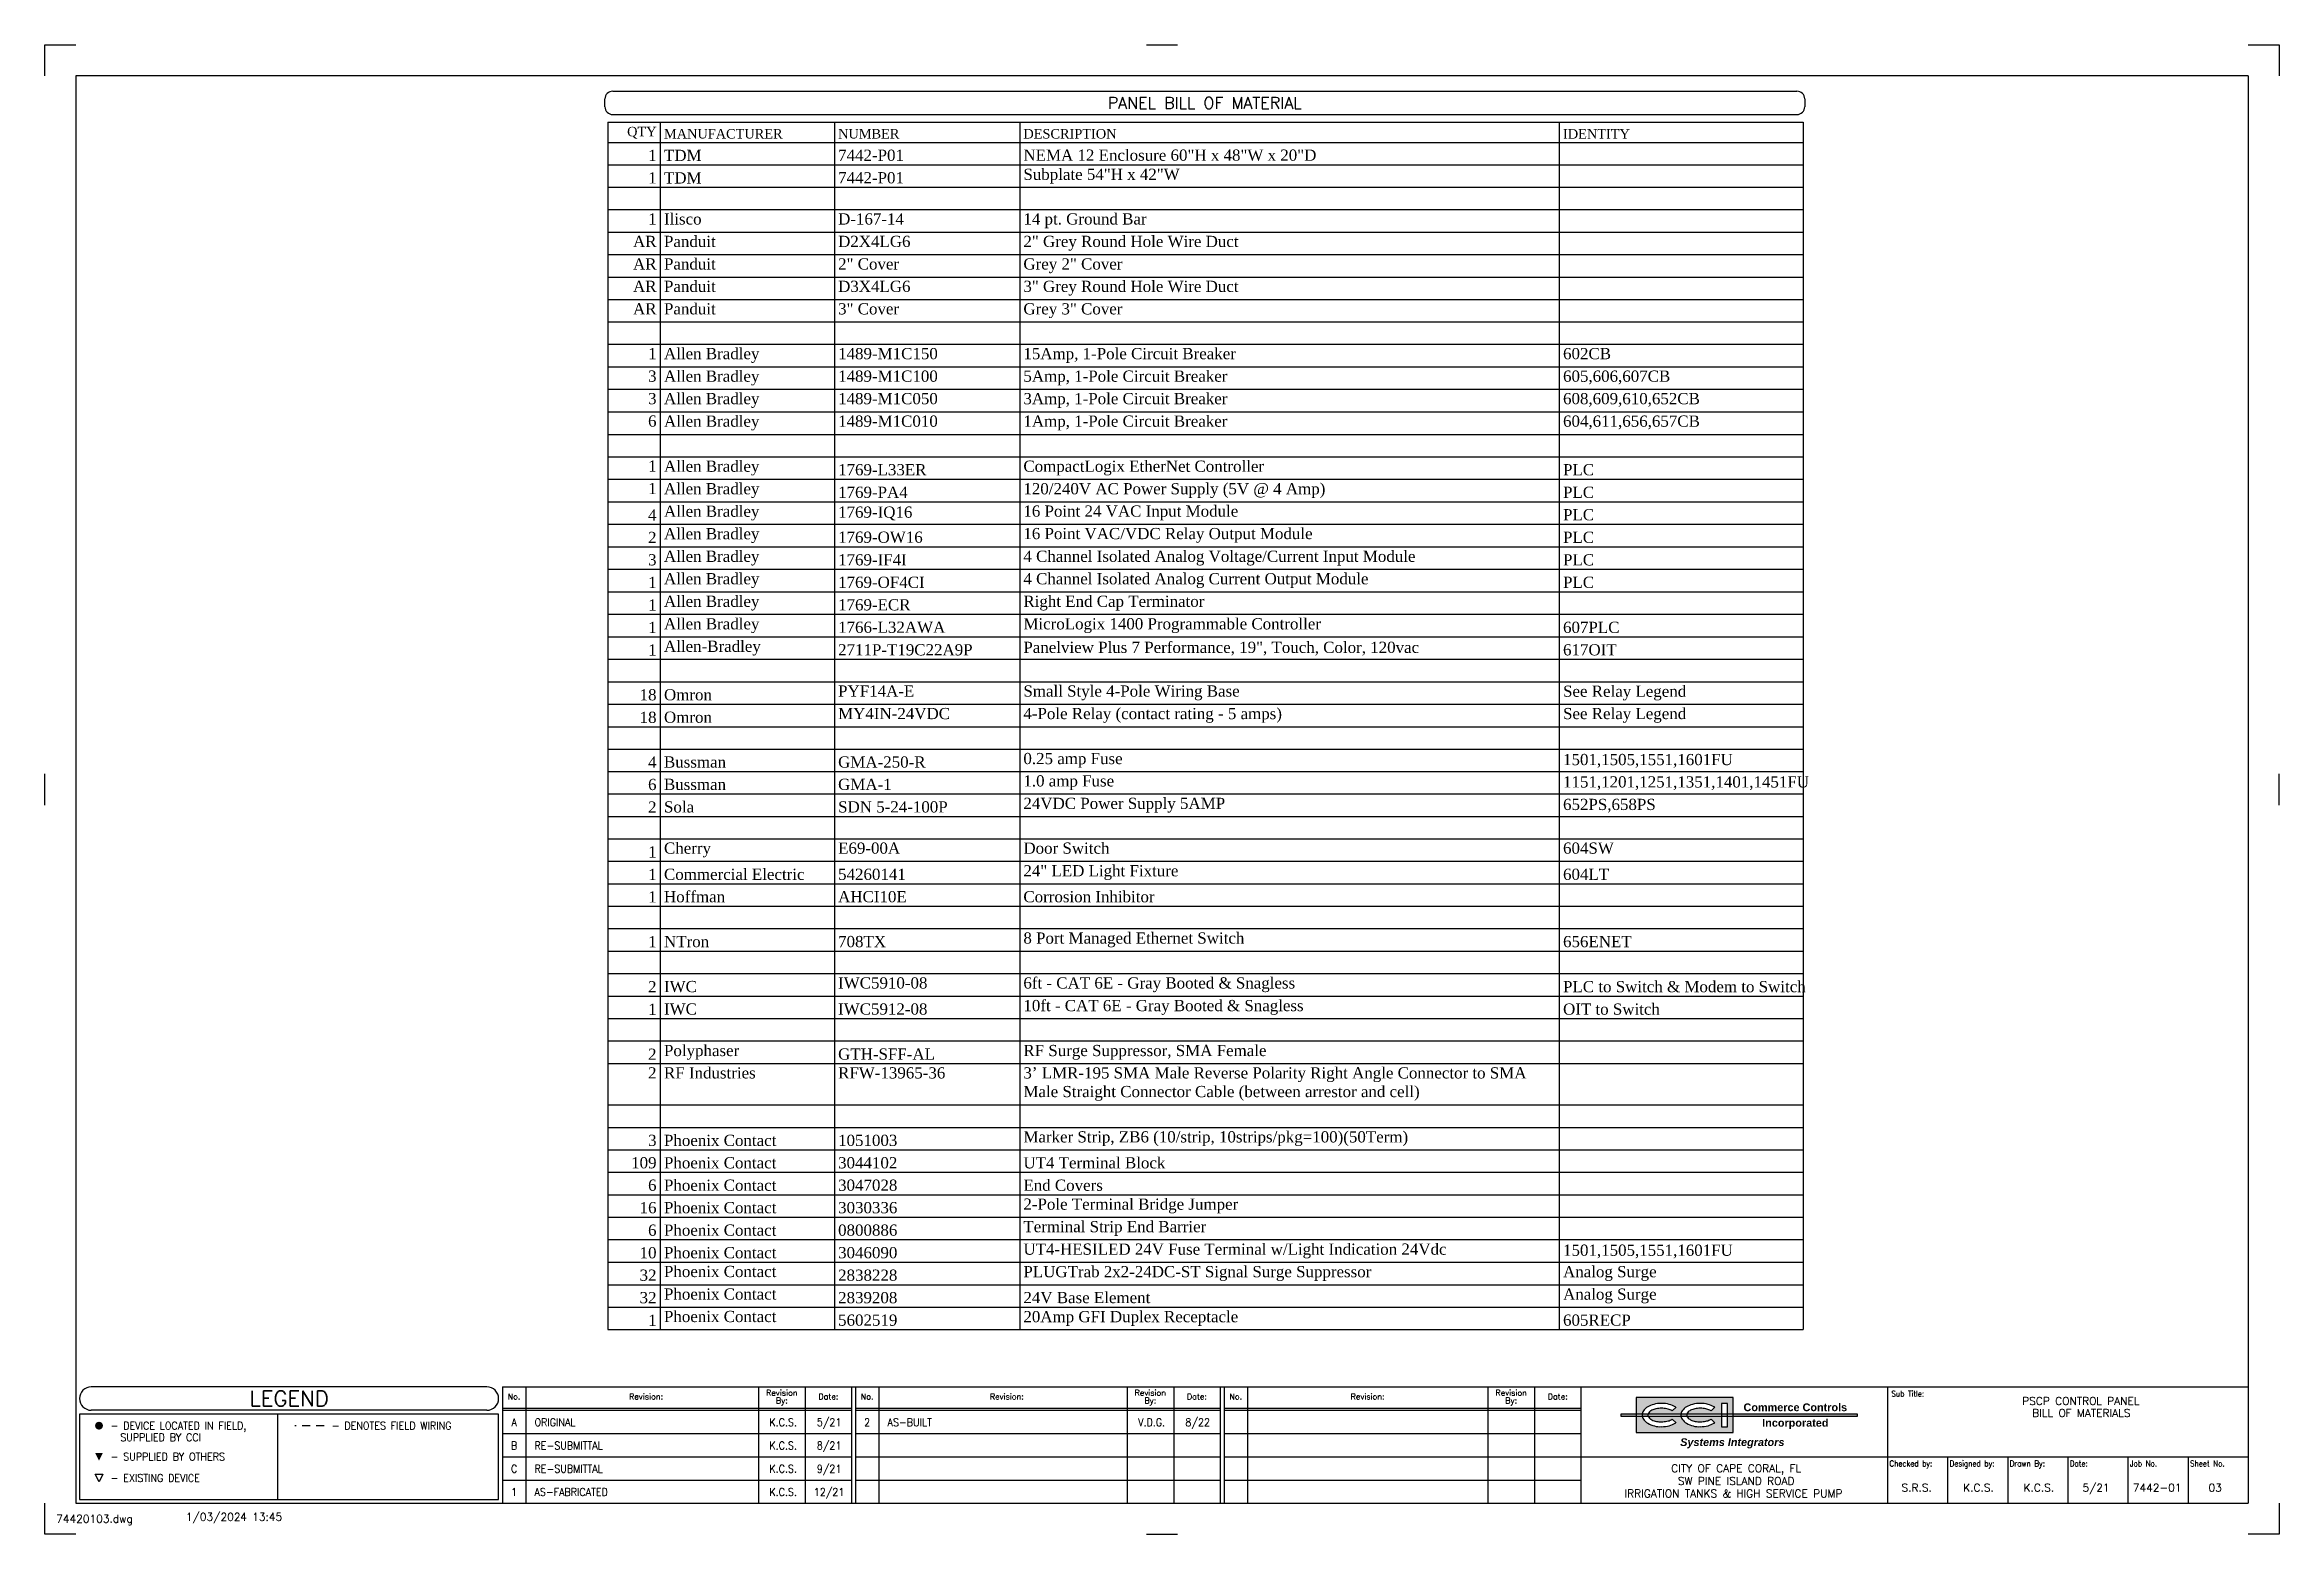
# Model space of a CAD drawing. Extents: x 0 to 36, y 0 to 24.
import ezdxf
from ezdxf.enums import TextEntityAlignment as Align

# ---------------------------------------------------------------- set-up
doc = ezdxf.new("R2010")
doc.units = 0
doc.header["$MEASUREMENT"] = 0
doc.linetypes.add('HIDDEN2', pattern=[0.1875, 0.125, -0.0625])
doc.layers.get('0').update_dxf_attribs({"linetype": 'CONTINUOUS'})
doc.layers.add('BORDER', color=2, linetype='CONTINUOUS')
doc.layers.add('CUT-MARK', color=5, linetype='CONTINUOUS')
doc.styles.add('arial', font='arialbd.ttf')
doc.styles.add('arialitalic', font='arialbi.ttf')
doc.styles.add('ROMANS', font='ROMANS.shx')

msp = doc.modelspace()

# ---------------------------------------------------------------- texts
for s, height, style, p in [('PANEL BILL OF MATERIAL', 0.1875, 'ROMANS', (18.688, 22.969)), ('PSCP CONTROL PANEL ', 0.125, 'ROMANS', (32.846, 2.085)), ('Commerce Controls', 0.125, 'arial', (28.203, 1.984)), ('Incorporated', 0.125, 'arial', (28.203, 1.734)), ('BILL OF MATERIALS', 0.125, 'ROMANS', (32.81, 1.891)), ('Systems Integrators', 0.125, 'arialitalic', (27.188, 1.422)), ('CITY OF CAPE CORAL, FL', 0.125, 'ROMANS', (27.25, 1)), ('IRRIGATION TANKS & HIGH SERVICE PUMP ', 0.125, 'ROMANS', (27.25, 0.595)), ('SW PINE ISLAND ROAD', 0.125, 'ROMANS', (27.25, 0.798))]:
    msp.add_text(s, height=height, dxfattribs=dict(style=style)).set_placement(p, align=Align.CENTER)
at = {"color": 0, "style": 'ROMANS'}
msp.add_text('LEGEND', height=0.25, dxfattribs=at).set_placement((3.938, 2.062), align=Align.CENTER)
at = {"color": 2, "style": 'ROMANS'}
for s, p in [('No.', (7.562, 2.219)), ('Revision:', (9.688, 2.219)), ('Revision', (11.875, 2.281)), ('By:', (11.875, 2.156)), ('Date:', (12.625, 2.219)), ('No.', (13.25, 2.219)), ('Revision:', (15.5, 2.219)), ('Revision', (17.812, 2.281)), ('By:', (17.812, 2.156)), ('Date:', (18.562, 2.219)), ('No.', (19.188, 2.219)), ('Revision:', (21.312, 2.219)), ('Revision', (23.625, 2.281)), ('By:', (23.625, 2.156)), ('Date:', (24.375, 2.219))]:
    msp.add_text(s, height=0.0938, dxfattribs=at).set_placement(p, align=Align.MIDDLE_CENTER)
at = {"color": 2, "style": 'ROMANS', "width": 0.9}
for s, height, p in [('Sub Title:', 0.0938, (29.75, 2.219)), ('Checked by:', 0.09375, (29.719, 1.094)), ('Designed by:', 0.09375, (30.688, 1.094)), ('Drawn By:', 0.0938, (31.656, 1.094)), ('Date:', 0.0938, (32.625, 1.094)), ('Job No.', 0.0938, (33.594, 1.094)), ('Sheet No.', 0.0938, (34.562, 1.094))]:
    msp.add_text(s, height=height, dxfattribs=at).set_placement(p)
at = {"style": 'ROMANS', "width": 0.9}
for s, p in [('- DEVICE LOCATED IN FIELD,', (1.063, 1.687)), ('- DENOTES FIELD WIRING', (4.625, 1.687)), ('ORIGINAL', (7.891, 1.743)), ('AS-BUILT', (13.579, 1.743)), ('  SUPPLIED BY CCI', (1.063, 1.5)), ('RE-SUBMITTAL', (7.891, 1.368)), ('- SUPPLIED BY OTHERS', (1.063, 1.187)), ('- EXISTING DEVICE', (1.063, 0.844))]:
    msp.add_text(s, height=0.125, dxfattribs=at).set_placement(p)
for s, p in [('A', (7.562, 1.743)), ('K.C.S.', (11.896, 1.743)), ('5/21', (12.637, 1.743)), ('2', (13.25, 1.743)), ('V.D.G.', (17.833, 1.743)), ('8/22', (18.575, 1.743)), ('B', (7.562, 1.368)), ('K.C.S.', (11.896, 1.368)), ('8/21', (12.637, 1.368))]:
    msp.add_text(s, height=0.125, dxfattribs=at).set_placement(p, align=Align.CENTER)
for s, insert, char_height, width, attachment_point in [('{\\fTimes New Roman|b0|i0|c0;QTY', (9.857, 22.486), 0.15278, 0.72667, 9), ('{\\fTimes New Roman|b0|i0|c0;MANUFACTURER', (9.977, 22.486), 0.15278, 2.685, 7), ('{\\fTimes New Roman|b0|i0|c0;NUMBER', (12.782, 22.486), 0.15278, 6.11556, 7), ('{\\fTimes New Roman|b0|i0|c0;DESCRIPTION', (15.767, 22.486), 0.15278, 8.57389, 7), ('{\\fTimes New Roman|b0|i0|c0;NEMA 12 Enclosure 60"H x 48"W x 20"D', (15.767, 22.126), 0.18056, 8.57389, 7), ('{\\fTimes New Roman|b0|i0|c0;IDENTITY', (24.461, 22.486), 0.15278, 3.81, 7), ('{\\fTimes New Roman|b0|i0|c0;1', (9.857, 22.216), 0.18056, 0.72667, 6), ('{\\fTimes New Roman|b0|i0|c0;TDM', (9.977, 22.126), 0.18056, 2.685, 7), ('{\\fTimes New Roman|b0|i0|c0;7442-P01', (12.782, 22.126), 0.18056, 6.11556, 7), ('{\\fTimes New Roman|b0|i0|c0;Subplate 54"H x 42"W', (15.767, 21.763), 0.18056, 8.57389, 7), ('{\\fTimes New Roman|b0|i0|c0;1', (9.857, 21.854), 0.18056, 0.72667, 6), ('{\\fTimes New Roman|b0|i0|c0;TDM', (9.977, 21.763), 0.18056, 2.685, 7), ('{\\fTimes New Roman|b0|i0|c0;7442-P01', (12.782, 21.763), 0.18056, 6.11556, 7), ('{\\fTimes New Roman|b0|i0|c0;1', (9.857, 21.192), 0.18056, 0.72667, 6), ('{\\fTimes New Roman|b0|i0|c0;Ilisco', (9.977, 21.283), 0.18056, 2.685, 1), ('{\\fTimes New Roman|b0|i0|c0;D-167-14', (12.782, 21.283), 0.18056, 6.11556, 1), ('{\\fTimes New Roman|b0|i0|c0;14 pt. Ground Bar', (15.767, 21.283), 0.18056, 8.57389, 1), ('{\\fTimes New Roman|b0|i0|c0;AR', (9.857, 20.921), 0.18056, 0.72667, 3), ('{\\fTimes New Roman|b0|i0|c0;Panduit', (9.977, 20.921), 0.18056, 2.685, 1), ('{\\fTimes New Roman|b0|i0|c0;D2X4LG6', (12.782, 20.921), 0.18056, 6.11556, 1), ('{\\fTimes New Roman|b0|i0|c0;2" Grey Round Hole Wire Duct', (15.767, 20.921), 0.18056, 8.57389, 1), ('{\\fTimes New Roman|b0|i0|c0;AR', (9.857, 20.558), 0.18056, 0.72667, 3), ('{\\fTimes New Roman|b0|i0|c0;Panduit', (9.977, 20.558), 0.18056, 2.685, 1), ('{\\fTimes New Roman|b0|i0|c0;2" Cover', (12.782, 20.558), 0.18056, 6.11556, 1), ('{\\fTimes New Roman|b0|i0|c0;Grey 2" Cover', (15.767, 20.558), 0.18056, 8.57389, 1), ('{\\fTimes New Roman|b0|i0|c0;AR', (9.857, 20.197), 0.18056, 0.72667, 3), ('{\\fTimes New Roman|b0|i0|c0;Panduit', (9.977, 20.197), 0.18056, 2.685, 1), ('{\\fTimes New Roman|b0|i0|c0;D3X4LG6', (12.782, 20.197), 0.18056, 6.11556, 1), ('{\\fTimes New Roman|b0|i0|c0;3" Grey Round Hole Wire Duct', (15.767, 20.197), 0.18056, 8.57389, 1), ('{\\fTimes New Roman|b0|i0|c0;AR', (9.857, 19.835), 0.18056, 0.72667, 3), ('{\\fTimes New Roman|b0|i0|c0;Panduit', (9.977, 19.835), 0.18056, 2.685, 1), ('{\\fTimes New Roman|b0|i0|c0;3" Cover', (12.782, 19.835), 0.18056, 6.11556, 1), ('{\\fTimes New Roman|b0|i0|c0;Grey 3" Cover', (15.767, 19.835), 0.18056, 8.57389, 1), ('{\\fTimes New Roman|b0|i0|c0;1', (9.857, 19.023), 0.18056, 0.72667, 6), ('{\\fTimes New Roman|b0|i0|c0;Allen Bradley', (9.977, 19.113), 0.18056, 2.685, 1), ('{\\fTimes New Roman|b0|i0|c0;1489-M1C150', (12.782, 19.113), 0.18056, 6.11556, 1), ('{\\fTimes New Roman|b0|i0|c0;15Amp, 1-Pole Circuit Breaker', (15.767, 19.113), 0.18056, 8.57389, 1), ('{\\fTimes New Roman|b0|i0|c0;602CB', (24.461, 19.113), 0.18056, 3.81, 1), ('{\\fTimes New Roman|b0|i0|c0;3', (9.857, 18.659), 0.18056, 0.72667, 6), ('{\\fTimes New Roman|b0|i0|c0;Allen Bradley', (9.977, 18.75), 0.18056, 2.685, 1), ('{\\fTimes New Roman|b0|i0|c0;1489-M1C100', (12.782, 18.75), 0.18056, 6.11556, 1), ('{\\fTimes New Roman|b0|i0|c0;5Amp, 1-Pole Circuit Breaker', (15.767, 18.75), 0.18056, 8.57389, 1), ('{\\fTimes New Roman|b0|i0|c0;605,606,607CB', (24.461, 18.75), 0.18056, 3.81, 1), ('{\\fTimes New Roman|b0|i0|c0|p18;3}', (9.857, 18.297), 0.18056, 0.72667, 6), ('{\\fTimes New Roman|b0|i0|c0;Allen Bradley', (9.977, 18.388), 0.18056, 2.685, 1), ('{\\fTimes New Roman|b0|i0|c0;1489-M1C050', (12.782, 18.388), 0.18056, 6.11556, 1), ('{\\fTimes New Roman|b0|i0|c0;3Amp, 1-Pole Circuit Breaker', (15.767, 18.388), 0.18056, 8.57389, 1), ('{\\fTimes New Roman|b0|i0|c0;608,609,610,652CB', (24.461, 18.388), 0.18056, 3.81, 1), ('{\\fTimes New Roman|b0|i0|c0|p18;6}', (9.857, 17.935), 0.18056, 0.72667, 6), ('{\\fTimes New Roman|b0|i0|c0;Allen Bradley', (9.977, 18.025), 0.18056, 2.685, 1), ('{\\fTimes New Roman|b0|i0|c0;1489-M1C010', (12.782, 18.025), 0.18056, 6.11556, 1), ('{\\fTimes New Roman|b0|i0|c0;1Amp, 1-Pole Circuit Breaker', (15.767, 18.025), 0.18056, 8.57389, 1), ('{\\fTimes New Roman|b0|i0|c0;604,611,656,657CB', (24.461, 18.025), 0.18056, 3.81, 1), ('{\\fTimes New Roman|b0|i0|c0;1', (9.857, 17.211), 0.18056, 0.72667, 6), ('{\\fTimes New Roman|b0|i0|c0;Allen Bradley', (9.977, 17.059), 0.18056, 2.685, 7), ('{\\fTimes New Roman|b0|i0|c0;CompactLogix EtherNet Controller', (15.767, 17.059), 0.18056, 8.57389, 7), ('{\\fTimes New Roman|b0|i0|c0;1', (9.857, 16.849), 0.18056, 0.72667, 6), ('{\\fTimes New Roman|b0|i0|c0;Allen Bradley', (9.977, 16.696), 0.18056, 2.685, 7), ('{\\fTimes New Roman|b0|i0|c0;1769-L33ER', (12.782, 17.059), 0.18056, 6.11556, 7), ('{\\fTimes New Roman|b0|i0|c0;120/240V AC Power Supply (5V @ 4 Amp)', (15.767, 16.696), 0.18056, 8.57389, 7), ('{\\fTimes New Roman|b0|i0|c0;PLC', (24.461, 17.059), 0.18056, 3.81, 7), ('{\\fTimes New Roman|b0|i0|c0;Allen Bradley', (9.977, 16.334), 0.18056, 2.685, 7), ('{\\fTimes New Roman|b0|i0|c0;1769-PA4', (12.782, 16.696), 0.18056, 6.11556, 7), ('{\\fTimes New Roman|b0|i0|c0|p18;1769-IQ16}', (12.782, 16.334), 0.18056, 6.11556, 7), ('{\\fTimes New Roman|b0|i0|c0|p18;16 Point 24 VAC Input Module}', (15.767, 16.576), 0.18056, 8.57389, 1), ('{\\fTimes New Roman|b0|i0|c0;PLC', (24.461, 16.696), 0.18056, 3.81, 7), ('{\\fTimes New Roman|b0|i0|c0;4', (9.857, 16.424), 0.18056, 0.72667, 6), ('{\\fTimes New Roman|b0|i0|c0;Allen Bradley', (9.977, 15.971), 0.18056, 2.685, 7), ('{\\fTimes New Roman|b0|i0|c0|p18;16 Point VAC/VDC Relay Output Module}', (15.767, 16.214), 0.18056, 8.57389, 1), ('{\\fTimes New Roman|b0|i0|c0;PLC', (24.461, 16.334), 0.18056, 3.81, 7), ('{\\fTimes New Roman|b0|i0|c0;2', (9.857, 16.061), 0.18056, 0.72667, 6), ('{\\fTimes New Roman|b0|i0|c0;Allen Bradley', (9.977, 15.608), 0.18056, 2.685, 7), ('{\\fTimes New Roman|b0|i0|c0;1769-OW16', (12.782, 15.971), 0.18056, 6.11556, 7), ('{\\fTimes New Roman|b0|i0|c0;4 Channel Isolated Analog Voltage/Current Input Module', (15.767, 15.608), 0.18056, 8.57389, 7), ('{\\fTimes New Roman|b0|i0|c0;PLC', (24.461, 15.971), 0.18056, 3.81, 7), ('{\\fTimes New Roman|b0|i0|c0;3', (9.857, 15.7), 0.18056, 0.72667, 6), ('{\\fTimes New Roman|b0|i0|c0;Allen Bradley', (9.977, 15.246), 0.18056, 2.685, 7), ('{\\fTimes New Roman|b0|i0|c0;1769-IF4I', (12.782, 15.608), 0.18056, 6.11556, 7), ('{\\fTimes New Roman|b0|i0|c0;4 Channel Isolated Analog Current Output Module', (15.767, 15.246), 0.18056, 8.57389, 7), ('{\\fTimes New Roman|b0|i0|c0;PLC', (24.461, 15.608), 0.18056, 3.81, 7), ('{\\fTimes New Roman|b0|i0|c0;1', (9.857, 15.336), 0.18056, 0.72667, 6), ('{\\fTimes New Roman|b0|i0|c0;Allen Bradley', (9.977, 14.883), 0.18056, 2.685, 7), ('{\\fTimes New Roman|b0|i0|c0;1769-OF4CI', (12.782, 15.246), 0.18056, 6.11556, 7), ('{\\fTimes New Roman|b0|i0|c0;Right End Cap Terminator', (15.767, 14.883), 0.18056, 8.57389, 7), ('{\\fTimes New Roman|b0|i0|c0;PLC', (24.461, 15.246), 0.18056, 3.81, 7), ('{\\fTimes New Roman|b0|i0|c0;1', (9.857, 14.973), 0.18056, 0.72667, 6), ('{\\fTimes New Roman|b0|i0|c0;Allen Bradley', (9.977, 14.52), 0.18056, 2.685, 7), ('{\\fTimes New Roman|b0|i0|c0;1769-ECR', (12.782, 14.883), 0.18056, 6.11556, 7), ('{\\fTimes New Roman|b0|i0|c0;MicroLogix 1400 Programmable Controller', (15.767, 14.52), 0.18056, 8.57389, 7), ('{\\fTimes New Roman|b0|i0|c0;1', (9.857, 14.611), 0.18056, 0.72667, 6), ('{\\fTimes New Roman|b0|i0|c0;Allen-Bradley', (9.977, 14.158), 0.18056, 2.685, 7), ('{\\fTimes New Roman|b0|i0|c0;1766-L32AWA', (12.782, 14.52), 0.18056, 6.11556, 7), ('{\\fTimes New Roman|b0|i0|c0;607PLC', (24.461, 14.52), 0.18056, 3.81, 7), ('{\\fTimes New Roman|b0|i0|c0;1', (9.857, 14.248), 0.18056, 0.72667, 6), ('{\\fTimes New Roman|b0|i0|c0;2711P-T19C22A9P', (12.782, 14.158), 0.18056, 6.11556, 7), ('{\\fTimes New Roman|b0|i0|c0;Panelview Plus 7 Performance, 19", Touch, Color, 120vac', (15.767, 14.158), 0.18056, 8.57389, 7), ('{\\fTimes New Roman|b0|i0|c0;617OIT', (24.461, 14.158), 0.18056, 3.81, 7), ('{\\fTimes New Roman|b0|i0|c0;Small Style 4-Pole Wiring Base', (15.767, 13.677), 0.18056, 8.57389, 1), ('{\\fTimes New Roman|b0|i0|c0;See Relay Legend', (24.461, 13.434), 0.18056, 3.81, 7), ('{\\fTimes New Roman|b0|i0|c0|p18;18}', (9.857, 13.525), 0.18056, 0.72667, 6), ('{\\fTimes New Roman|b0|i0|c0;Omron', (9.977, 13.434), 0.18056, 2.685, 7), ('{\\fTimes New Roman|b0|i0|c0;PYF14A-E', (12.782, 13.677), 0.18056, 6.11556, 1), ('{\\fTimes New Roman|b0|i0|c0;4-Pole Relay (contact rating - 5 amps)', (15.767, 13.314), 0.18056, 8.57389, 1), ('{\\fTimes New Roman|b0|i0|c0;See Relay Legend', (24.461, 13.314), 0.18056, 3.81, 1), ('{\\fTimes New Roman|b0|i0|c0|p18;18}', (9.857, 13.162), 0.18056, 0.72667, 6), ('{\\fTimes New Roman|b0|i0|c0;Omron', (9.977, 13.072), 0.18056, 2.685, 7), ('{\\fTimes New Roman|b0|i0|c0|p18;MY4IN-24VDC}', (12.782, 13.314), 0.18056, 6.11556, 1), ('{\\fTimes New Roman|b0|i0|c0;4', (9.857, 12.441), 0.18056, 0.72667, 6), ('{\\fTimes New Roman|b0|i0|c0;Bussman', (9.977, 12.35), 0.18056, 2.685, 7), ('{\\fTimes New Roman|b0|i0|c0;GMA-250-R', (12.782, 12.35), 0.18056, 6.11556, 7), ('{\\fTimes New Roman|b0|i0|c0;0.25 amp Fuse', (15.767, 12.35), 0.18056, 8.57389, 7), ('{\\fTimes New Roman|b0|i0|c0;1501,1505,1551,1601FU', (24.461, 12.35), 0.18056, 3.81, 7), ('{\\fTimes New Roman|b0|i0|c0|p18;6}', (9.857, 12.08), 0.18056, 0.72667, 6), ('{\\fTimes New Roman|b0|i0|c0;Bussman', (9.977, 11.99), 0.18056, 2.685, 7), ('{\\fTimes New Roman|b0|i0|c0|p18;GMA-1}', (12.782, 11.99), 0.18056, 6.11556, 7), ('{\\fTimes New Roman|b0|i0|c0|p18;1.0 amp Fuse}', (15.767, 11.99), 0.18056, 8.57389, 7), ('{\\fTimes New Roman|b0|i0|c0|p18;1151,1201,1251,1351,1401,1451FU}', (24.461, 11.99), 0.18056, 3.81, 7), ('{\\fTimes New Roman|b0|i0|c0|p18;2}', (9.857, 11.717), 0.18056, 0.72667, 6), ('{\\fTimes New Roman|b0|i0|c0;Sola', (9.977, 11.627), 0.18056, 2.685, 7), ('{\\fTimes New Roman|b0|i0|c0;SDN 5-24-100P', (12.782, 11.627), 0.18056, 6.11556, 7), ('{\\fTimes New Roman|b0|i0|c0;24VDC Power Supply 5AMP', (15.767, 11.627), 0.18056, 8.57389, 7), ('{\\fTimes New Roman|b0|i0|c0|p18;652PS,658PS}', (24.461, 11.627), 0.18056, 3.81, 7), ('{\\fTimes New Roman|b0|i0|c0;1', (9.857, 10.994), 0.18056, 0.72667, 6), ('{\\fTimes New Roman|b0|i0|c0;Cherry', (9.977, 11.146), 0.18056, 2.685, 1), ('{\\fTimes New Roman|b0|i0|c0;E69-00A', (12.782, 11.146), 0.18056, 6.11556, 1), ('{\\fTimes New Roman|b0|i0|c0;Door Switch', (15.767, 11.146), 0.18056, 8.57389, 1), ('{\\fTimes New Roman|b0|i0|c0;604SW', (24.461, 11.146), 0.18056, 3.81, 1), ('{\\fTimes New Roman|b0|i0|c0;1', (9.857, 10.631), 0.18056, 0.72667, 6), ('{\\fTimes New Roman|b0|i0|c0;Commercial Electric', (9.977, 10.541), 0.18056, 2.685, 7), ('{\\fTimes New Roman|b0|i0|c0;54260141', (12.782, 10.541), 0.18056, 6.11556, 7), ('{\\fTimes New Roman|b0|i0|c0;24" LED Light Fixture', (15.767, 10.541), 0.18056, 8.57389, 7), ('{\\fTimes New Roman|b0|i0|c0;604LT', (24.461, 10.541), 0.18056, 3.81, 7), ('{\\fTimes New Roman|b0|i0|c0;1', (9.857, 10.27), 0.18056, 0.72667, 6), ('{\\fTimes New Roman|b0|i0|c0;Hoffman', (9.977, 10.18), 0.18056, 2.685, 7), ('{\\fTimes New Roman|b0|i0|c0;AHCI10E', (12.782, 10.18), 0.18056, 6.11556, 7), ('{\\fTimes New Roman|b0|i0|c0;Corrosion Inhibitor ', (15.767, 10.18), 0.18056, 8.57389, 7), ('{\\fTimes New Roman|b0|i0|c0;1', (9.857, 9.547), 0.18056, 0.72667, 6), ('{\\fTimes New Roman|b0|i0|c0;NTron ', (9.977, 9.457), 0.18056, 2.685, 7), ('{\\fTimes New Roman|b0|i0|c0;708TX', (12.782, 9.457), 0.18056, 6.11556, 7), ('{\\fTimes New Roman|b0|i0|c0;8 Port Managed Ethernet Switch', (15.767, 9.457), 0.18056, 8.57389, 7), ('{\\fTimes New Roman|b0|i0|c0;656ENET', (24.461, 9.457), 0.18056, 3.81, 7), ('{\\fTimes New Roman|b0|i0|c0;2', (9.857, 8.822), 0.18056, 0.72667, 6), ('{\\fTimes New Roman|b0|i0|c0;IWC', (9.977, 8.731), 0.18056, 2.685, 7), ('{\\fTimes New Roman|b0|i0|c0;IWC5910-08', (12.782, 8.974), 0.18056, 6.11556, 1), ('{\\fTimes New Roman|b0|i0|c0;6ft - CAT 6E - Gray Booted & Snagless', (15.767, 8.974), 0.18056, 8.57389, 1), ('{\\fTimes New Roman|b0|i0|c0;PLC to Switch & Modem to Switch', (24.461, 8.731), 0.18056, 3.81, 7), ('{\\fTimes New Roman|b0|i0|c0;1', (9.857, 8.459), 0.18056, 0.72667, 6), ('{\\fTimes New Roman|b0|i0|c0;IWC', (9.977, 8.369), 0.18056, 2.685, 7), ('{\\fTimes New Roman|b0|i0|c0;IWC5912-08', (12.782, 8.369), 0.18056, 6.11556, 7), ('{\\fTimes New Roman|b0|i0|c0;10ft - CAT 6E - Gray Booted & Snagless', (15.767, 8.369), 0.18056, 8.57389, 7), ('{\\fTimes New Roman|b0|i0|c0;OIT to Switch', (24.461, 8.369), 0.18056, 3.81, 7), ('{\\fTimes New Roman|b0|i0|c0|p18;2}', (9.857, 7.645), 0.18056, 0.72667, 9), ('{\\fTimes New Roman|b0|i0|c0|p18;Polyphaser}', (9.977, 7.645), 0.18056, 2.685, 7), ('{\\fTimes New Roman|b0|i0|c0|p18;GTH-SFF-AL}', (12.782, 7.645), 0.18056, 6.11556, 7), ('{\\fTimes New Roman|b0|i0|c0|p18;RF Surge Suppressor, SMA Female}', (15.767, 7.645), 0.18056, 8.57389, 7), ('{\\fTimes New Roman|b0|i0|c0|p18;2}', (9.857, 7.525), 0.18056, 0.72667, 3), ('{\\fTimes New Roman|b0|i0|c0|p18;RF Industries}', (9.977, 7.525), 0.18056, 2.685, 1), ('{\\fTimes New Roman|b0|i0|c0;RFW-13965-36', (12.782, 7.525), 0.18056, 6.11556, 1), ('{\\fTimes New Roman|b0|i0|c0;3’ LMR-195 SMA Male Reverse Polarity Right Angle Connector to SMA Male Straight Connector Cable (between arrestor and cell)', (15.767, 7.525), 0.180556, 8.57389, 1), ('{\\fTimes New Roman|b0|i0|c0;Marker Strip, ZB6 (10/strip, 10strips/pkg=100)(50Term)', (15.767, 6.254), 0.18056, 8.57389, 7), ('{\\fTimes New Roman|b0|i0|c0;3', (9.857, 6.346), 0.18056, 0.72667, 6), ('{\\fTimes New Roman|b0|i0|c0;Phoenix Contact', (9.977, 6.254), 0.18056, 2.685, 7), ('{\\fTimes New Roman|b0|i0|c0;1051003', (12.782, 6.254), 0.18056, 6.11556, 7), ('{\\fTimes New Roman|b0|i0|c0|p18;109}', (9.857, 5.985), 0.18056, 0.72667, 6), ('{\\fTimes New Roman|b0|i0|c0;Phoenix Contact', (9.977, 5.893), 0.18056, 2.685, 7), ('{\\fTimes New Roman|b0|i0|c0;3044102', (12.782, 5.893), 0.18056, 6.11556, 7), ('{\\fTimes New Roman|b0|i0|c0;UT4 Terminal Block', (15.767, 5.893), 0.18056, 8.57389, 7), ('{\\fTimes New Roman|b0|i0|c0;6', (9.857, 5.624), 0.18056, 0.72667, 6), ('{\\fTimes New Roman|b0|i0|c0;Phoenix Contact', (9.977, 5.532), 0.18056, 2.685, 7), ('{\\fTimes New Roman|b0|i0|c0;3047028', (12.782, 5.532), 0.18056, 6.11556, 7), ('{\\fTimes New Roman|b0|i0|c0;End Covers', (15.767, 5.532), 0.18056, 8.57389, 7), ('{\\fTimes New Roman|b0|i0|c0;2-Pole Terminal Bridge Jumper', (15.767, 5.17), 0.18056, 8.57389, 7), ('{\\fTimes New Roman|b0|i0|c0;16', (9.857, 5.262), 0.18056, 0.72667, 6), ('{\\fTimes New Roman|b0|i0|c0;Phoenix Contact', (9.977, 5.17), 0.18056, 2.685, 7), ('{\\fTimes New Roman|b0|i0|c0;3030336', (12.782, 5.17), 0.18056, 6.11556, 7), ('{\\fTimes New Roman|b0|i0|c0;Terminal Strip End Barrier', (15.767, 4.808), 0.18056, 8.57389, 7), ('{\\fTimes New Roman|b0|i0|c0;6', (9.857, 4.899), 0.18056, 0.72667, 6), ('{\\fTimes New Roman|b0|i0|c0;Phoenix Contact', (9.977, 4.808), 0.18056, 2.685, 7), ('{\\fTimes New Roman|b0|i0|c0;0800886', (12.782, 4.808), 0.18056, 6.11556, 7), ('{\\fTimes New Roman|b0|i0|c0;UT4-HESILED 24V Fuse Terminal w/Light Indication 24Vdc', (15.767, 4.445), 0.18056, 8.57389, 7), ('{\\fTimes New Roman|b0|i0|c0|p18;10}', (9.857, 4.535), 0.18056, 0.72667, 6), ('{\\fTimes New Roman|b0|i0|c0;Phoenix Contact', (9.977, 4.445), 0.18056, 2.685, 7), ('{\\fTimes New Roman|b0|i0|c0;Phoenix Contact ', (9.977, 4.325), 0.18056, 2.685, 1), ('{\\fTimes New Roman|b0|i0|c0;3046090', (12.782, 4.445), 0.18056, 6.11556, 7), ('{\\fTimes New Roman|b0|i0|c0;PLUGTrab 2x2-24DC-ST Signal Surge Suppressor', (15.767, 4.082), 0.18056, 8.57389, 7), ('{\\fTimes New Roman|b0|i0|c0;Analog Surge', (24.461, 4.082), 0.18056, 3.81, 7), ('{\\fTimes New Roman|b0|i0|c0;1501,1505,1551,1601FU', (24.461, 4.445), 0.18056, 3.81, 7), ('{\\fTimes New Roman|b0|i0|c0|p18;32}', (9.857, 4.174), 0.18056, 0.72667, 6), ('{\\fTimes New Roman|b0|i0|c0;Phoenix Contact ', (9.977, 3.962), 0.18056, 2.685, 1), ('{\\fTimes New Roman|b0|i0|c0;2838228', (12.782, 4.082), 0.18056, 6.11556, 7), ('{\\fTimes New Roman|b0|i0|c0;Analog Surge', (24.461, 3.72), 0.18056, 3.81, 7), ('{\\fTimes New Roman|b0|i0|c0|p18;32}', (9.857, 3.812), 0.18056, 0.72667, 6), ('{\\fTimes New Roman|b0|i0|c0;Phoenix Contact ', (9.977, 3.6), 0.18056, 2.685, 1), ('{\\fTimes New Roman|b0|i0|c0;2839208', (12.782, 3.72), 0.18056, 6.11556, 7), ('{\\fTimes New Roman|b0|i0|c0;24V Base Element', (15.767, 3.72), 0.18056, 8.57389, 7), ('{\\fTimes New Roman|b0|i0|c0;20Amp GFI Duplex Receptacle', (15.767, 3.358), 0.18056, 8.57389, 7), ('{\\fTimes New Roman|b0|i0|c0;1', (9.857, 3.448), 0.18056, 0.72667, 6), ('{\\fTimes New Roman|b0|i0|c0;5602519', (12.782, 3.358), 0.18056, 6.11556, 7), ('{\\fTimes New Roman|b0|i0|c0;605RECP', (24.461, 3.358), 0.18056, 3.81, 7)]:
    msp.add_mtext(s, dxfattribs=dict(insert=insert, char_height=char_height, width=width, attachment_point=attachment_point))
at = {"layer": 'BORDER', "color": 4, "style": 'ROMANS'}
for s, p in [('S.R.S.', (30.156, 0.688)), ('K.C.S.', (31.156, 0.688)), ('K.C.S.', (32.125, 0.688)), ('5/21', (33.047, 0.688)), ('7442-01', (34.031, 0.688)), ('03', (34.969, 0.688))]:
    msp.add_text(s, height=0.125, dxfattribs=at).set_placement(p, align=Align.CENTER)

# ---------------------------------------------------------------- blocks, each defined once
blk = doc.blocks.new('CUTMARK')
at = {"color": 5}
for p, q in [((0, 23.5), (0, 24)), ((0, 24), (0.5, 24)), ((17.75, 24), (18.25, 24)), ((35.5, 24), (36, 24)), ((36, 24), (36, 23.5)), ((0, 11.75), (0, 12.25)), ((36, 11.75), (36, 12.25)), ((0, 0), (0, 0.5)), ((36, 0.5), (36, 0)), ((0.5, 0), (0, 0)), ((17.75, 0), (18.25, 0)), ((36, 0), (35.5, 0))]:
    blk.add_line(p, q, dxfattribs=at)
blk = doc.blocks.new('FCIRLEG')
at = {"color": 5, "const_width": 0.0625}
blk.add_lwpolyline([(-0.03125, 0, 1), (0.03125, 0, 1)], format="xyb", close=True, dxfattribs=at)
blk = doc.blocks.new('FTRIULEG')
at = {"color": 5}
blk.add_solid([(0, 0.125), (0, 0.125), (-0.0625, 0), (0.0625, 0)], dxfattribs=at)
blk = doc.blocks.new('11')
at = {"style": 'ROMANS', "width": 0.9}
for s, p in [('C', (7.562, 0.993)), ('K.C.S.', (11.896, 0.993)), ('9/21', (12.637, 0.993))]:
    blk.add_text(s, height=0.125, dxfattribs=at).set_placement(p, align=Align.CENTER)
blk.add_text('RE-SUBMITTAL', height=0.125, dxfattribs=at).set_placement((7.891, 0.993))
blk = doc.blocks.new('14')
at = {"style": 'ROMANS', "width": 0.9}
for s, p in [('1', (7.563, 0.618)), ('K.C.S.', (11.896, 0.618)), ('12/21', (12.637, 0.618))]:
    blk.add_text(s, height=0.125, dxfattribs=at).set_placement(p, align=Align.CENTER)
blk.add_text('AS-FABRICATED', height=0.125, dxfattribs=at).set_placement((7.891, 0.618))
blk = doc.blocks.new('DrawingName')
at = {"color": 0, "linetype": 'Continuous', "insert": (0.1875, 0.3125), "char_height": 0.125, "attachment_point": 1, "style": 'ROMANS'}
blk.add_mtext('74420103.dwg', dxfattribs=at)
blk = doc.blocks.new('dwgfilename')
at = {"color": 0, "linetype": 'Continuous'}
blk.add_blockref('DrawingName', (0, 0), dxfattribs=at)
blk = doc.blocks.new('dwgdate')
at = {"color": 0, "linetype": 'Continuous', "insert": (2.1875, 0.34375), "char_height": 0.125, "attachment_point": 1, "style": 'ROMANS'}
blk.add_mtext(' 1/03/2024 13:45', dxfattribs=at)
blk = doc.blocks.new('Drawing_Name_Date_Panel_Layout')
at = {"linetype": 'Continuous'}
for name in ['dwgdate', 'dwgfilename']:
    blk.add_blockref(name, (0, 0), dxfattribs=at)

# ---------------------------------------------------------------- hatches: boundary and pattern name
h = msp.add_hatch(color=256)
h.paths.add_polyline_path([(25.922, 2.094, -0.060974), (26.047, 2.109, -0.060974), (26.172, 2.094, -0.074343), (26.268, 2.054, -0.016679), (26.281, 2.046), (26.221, 1.988, 0.036094), (26.202, 1.999, 0.064948), (26.135, 2.022, 0.051099), (26.047, 2.031, 0.051099), (25.958, 2.022, 0.064948), (25.892, 1.999, 0.104203), (25.841, 1.959, 0.105248), (25.83, 1.937), (26.36, 1.937, -0.117879), (26.38, 1.988, -0.106943), (26.451, 2.054, -0.074343), (26.547, 2.094, -0.060974), (26.672, 2.109, -0.060974), (26.797, 2.094, -0.074343), (26.893, 2.054, -0.016679), (26.906, 2.046), (26.846, 1.988, 0.036094), (26.827, 1.999, 0.064948), (26.76, 2.022, 0.051099), (26.672, 2.031, 0.051099), (26.583, 2.022, 0.064948), (26.517, 1.999, 0.104203), (26.466, 1.959, 0.105248), (26.455, 1.937), (27.016, 1.937), (27.016, 2.109), (27.109, 2.109), (27.109, 1.937), (27.203, 1.937), (27.203, 2.203), (25.641, 2.203), (25.641, 1.937), (25.735, 1.937, -0.117879), (25.755, 1.988, -0.106943), (25.826, 2.054, -0.074343)])
h.paths.add_polyline_path([(25.826, 1.789, -0.106943), (25.755, 1.856, -0.117879), (25.735, 1.906), (25.641, 1.906), (25.641, 1.641), (27.203, 1.641), (27.203, 1.906), (27.109, 1.906), (27.109, 1.734), (27.016, 1.734), (27.016, 1.906), (26.455, 1.906, 0.105248), (26.466, 1.885, 0.104203), (26.517, 1.845, 0.064948), (26.592, 1.819, 0.063643), (26.672, 1.812, 0.051099), (26.76, 1.822, 0.064948), (26.827, 1.845, 0.036094), (26.846, 1.856), (26.906, 1.798, -0.016679), (26.893, 1.789, -0.074343), (26.797, 1.75, -0.060974), (26.672, 1.734, -0.074995), (26.558, 1.745, -0.074343), (26.451, 1.789, -0.106943), (26.38, 1.856, -0.117879), (26.36, 1.906), (25.83, 1.906, 0.105248), (25.841, 1.885, 0.104203), (25.892, 1.845, 0.064948), (25.967, 1.819, 0.063643), (26.047, 1.812, 0.051099), (26.135, 1.822, 0.064948), (26.202, 1.845, 0.036094), (26.221, 1.856), (26.281, 1.798, -0.016679), (26.268, 1.789, -0.074343), (26.172, 1.75, -0.060974), (26.047, 1.734, -0.074995), (25.933, 1.745, -0.074343)])
h.paths.add_polyline_path([(25.641, 1.906), (25.641, 1.937), (25.391, 1.937), (25.391, 1.906)])
h.paths.add_polyline_path([(25.83, 1.906, -0.068202), (25.828, 1.922, -0.068202), (25.83, 1.937), (25.735, 1.937, 0.033731), (25.734, 1.922, 0.033731), (25.735, 1.906)])
h.paths.add_polyline_path([(26.455, 1.906, -0.068202), (26.453, 1.922, -0.068202), (26.455, 1.937), (26.36, 1.937, 0.033731), (26.359, 1.922, 0.033731), (26.36, 1.906)])
h.paths.add_polyline_path([(27.109, 1.906), (27.109, 1.937), (27.016, 1.937), (27.016, 1.906)])
h.paths.add_polyline_path([(29.203, 1.906), (29.203, 1.937), (27.203, 1.937), (27.203, 1.906)])

# ---------------------------------------------------------------- linework, layer by layer
for p, q in [((9.026, 23), (9.026, 23.125)), ((9.151, 23.25), (28.229, 23.25)), ((28.354, 23.125), (28.354, 23)), ((9.07, 22.75), (28.331, 22.75)), ((9.07, 22.75), (9.07, 4.385)), ((9.917, 22.75), (9.917, 4.385)), ((12.722, 22.75), (12.722, 4.385)), ((15.707, 22.75), (15.707, 4.385)), ((24.401, 22.75), (24.401, 4.385)), ((28.331, 22.75), (28.331, 4.385)), ((9.07, 22.426), (28.331, 22.426)), ((9.07, 22.066), (28.331, 22.066)), ((9.07, 21.703), (28.331, 21.703)), ((9.07, 21.343), (28.331, 21.343)), ((9.07, 20.981), (28.331, 20.981)), ((9.07, 20.618), (28.331, 20.618)), ((9.07, 20.257), (28.331, 20.257)), ((9.07, 19.895), (28.331, 19.895)), ((9.07, 19.534), (28.331, 19.534)), ((9.07, 19.173), (28.331, 19.173)), ((9.07, 18.81), (28.331, 18.81)), ((9.07, 18.448), (28.331, 18.448)), ((9.07, 18.085), (28.331, 18.085)), ((9.07, 17.722), (28.331, 17.722)), ((9.07, 17.362), (28.331, 17.362)), ((9.07, 16.999), (28.331, 16.999)), ((9.07, 16.636), (28.331, 16.636)), ((9.07, 16.274), (28.331, 16.274)), ((9.07, 15.911), (28.331, 15.911)), ((9.07, 15.548), (28.331, 15.548)), ((9.07, 15.186), (28.331, 15.186)), ((9.07, 14.823), (28.331, 14.823)), ((9.07, 14.46), (28.331, 14.46)), ((9.07, 14.098), (28.331, 14.098)), ((9.07, 13.737), (28.331, 13.737)), ((9.07, 13.374), (28.331, 13.374)), ((9.07, 13.012), (28.331, 13.012)), ((9.07, 12.651), (28.331, 12.651)), ((9.07, 12.29), (28.331, 12.29)), ((9.07, 11.93), (28.331, 11.93)), ((9.07, 11.567), (28.331, 11.567)), ((9.07, 11.206), (28.331, 11.206)), ((9.07, 10.844), (28.331, 10.844)), ((9.07, 10.481), (28.331, 10.481)), ((9.07, 10.12), (28.331, 10.12)), ((9.07, 9.759), (28.331, 9.759)), ((9.07, 9.397), (28.331, 9.397)), ((9.07, 9.034), (28.331, 9.034)), ((9.07, 8.671), (28.331, 8.671)), ((9.07, 8.309), (28.331, 8.309)), ((9.07, 7.948), (28.331, 7.948)), ((9.07, 7.585), (28.331, 7.585)), ((9.07, 6.917), (28.331, 6.917)), ((9.07, 6.557), (28.331, 6.557)), ((9.07, 6.194), (28.331, 6.194)), ((9.07, 5.833), (28.331, 5.833)), ((9.07, 5.472), (28.331, 5.472)), ((9.07, 5.11), (28.331, 5.11)), ((9.07, 4.748), (28.331, 4.748)), ((9.07, 4.385), (28.331, 4.385)), ((9.07, 4.385), (9.07, 3.298)), ((9.917, 4.385), (9.917, 3.298)), ((12.722, 4.385), (12.722, 3.298)), ((15.707, 4.385), (15.707, 3.298)), ((24.401, 4.385), (24.401, 3.298)), ((28.331, 4.385), (28.331, 3.298)), ((9.07, 4.022), (28.331, 4.022)), ((9.07, 3.66), (28.331, 3.66)), ((9.07, 3.298), (28.331, 3.298)), ((27.203, 2.203), (25.641, 2.203)), ((25.641, 2.203), (25.641, 1.641)), ((27.203, 1.641), (27.203, 2.203)), ((29.203, 1.937), (25.391, 1.937)), ((25.391, 1.937), (25.391, 1.906)), ((25.391, 1.906), (29.203, 1.906)), ((26.221, 1.988), (26.281, 2.046)), ((26.221, 1.856), (26.281, 1.798)), ((26.846, 1.988), (26.906, 2.046)), ((26.846, 1.856), (26.906, 1.798)), ((27.016, 2.109), (27.016, 1.734)), ((27.109, 2.109), (27.016, 2.109)), ((27.109, 1.734), (27.109, 2.109)), ((29.203, 1.906), (29.203, 1.937)), ((25.641, 1.641), (27.203, 1.641)), ((27.016, 1.734), (27.109, 1.734))]:
    msp.add_line(p, q)
at = {"color": 0}
for p, q in [((9.151, 22.875), (28.25, 22.875)), ((7.125, 2.375), (0.75, 2.375)), ((0.562, 1.937), (0.562, 0.562)), ((7.312, 1.937), (0.562, 1.937)), ((7.125, 2), (0.75, 2)), ((3.75, 1.937), (3.75, 0.562)), ((0.562, 0.562), (7.312, 0.562))]:
    msp.add_line(p, q, dxfattribs=at)
at = {"color": 2}
for p, q in [((7.375, 2.375), (13.062, 2.375)), ((7.375, 2.375), (7.375, 0.5)), ((7.75, 2.375), (7.75, 0.5)), ((11.5, 2.375), (11.5, 0.5)), ((12.25, 2.375), (12.25, 0.5)), ((13, 2.375), (13, 0.5)), ((13.062, 2.375), (13.062, 0.5)), ((13.062, 2.375), (19, 2.375)), ((13.438, 2.375), (13.438, 0.5)), ((17.438, 2.375), (17.438, 0.5)), ((18.188, 2.375), (18.188, 0.5)), ((18.938, 2.375), (18.938, 0.5)), ((19, 2.375), (24.75, 2.375)), ((19, 2.375), (19, 0.5)), ((19.375, 2.375), (19.375, 0.5)), ((23.25, 2.375), (23.25, 0.5)), ((24, 2.375), (24, 0.5)), ((24.754, 2.375), (35.5, 2.375)), ((24.754, 0.5), (24.754, 2.375)), ((24.754, 0.5), (24.754, 2.375)), ((29.688, 2.375), (29.688, 0.5)), ((7.375, 2.031), (12.996, 2.031)), ((7.375, 2), (13, 2)), ((13.062, 2.031), (18.933, 2.031)), ((13.062, 2), (18.938, 2)), ((19, 2.031), (24.746, 2.031)), ((19, 2), (24.75, 2)), ((7.375, 1.625), (13, 1.625)), ((13.062, 1.625), (18.938, 1.625)), ((19, 1.625), (24.75, 1.625)), ((7.375, 1.25), (13, 1.25)), ((13.062, 1.25), (18.938, 1.25)), ((19, 1.25), (24.75, 1.25)), ((24.754, 1.25), (35.5, 1.25)), ((30.656, 1.25), (30.656, 0.5)), ((31.625, 1.25), (31.625, 0.5)), ((32.594, 1.25), (32.594, 0.5)), ((33.562, 1.25), (33.562, 0.5)), ((34.531, 1.25), (34.531, 0.5)), ((7.375, 0.875), (13, 0.875)), ((13.062, 0.875), (18.938, 0.875)), ((19, 0.875), (24.75, 0.875))]:
    msp.add_line(p, q, dxfattribs=at)
at = {"color": 0, "linetype": 'Continuous'}
msp.add_line((7.312, 0.562), (7.312, 1.937), dxfattribs=at)
at = {"linetype": 'HIDDEN2'}
msp.add_line((4.5, 1.75), (4.031, 1.75), dxfattribs=at)
at = {"linetype": 'Continuous'}
for p, q in [((0.875, 0.844), (0.813, 0.969)), ((0.813, 0.969), (0.938, 0.969)), ((0.938, 0.969), (0.875, 0.844))]:
    msp.add_line(p, q, dxfattribs=at)
for centre, radius, start, end in [((9.151, 23.125), 0.125, 90, 180), ((28.229, 23.125), 0.125, 0, 90), ((9.151, 23), 0.125, 180, 270), ((28.229, 23), 0.125, 270, 0), ((25.851, 1.922), 0.116, 145.3805, 180), ((25.851, 1.922), 0.116, 180, 214.6195), ((25.944, 1.857), 0.23, 120.9638, 145.3805), ((25.944, 1.987), 0.23, 214.6195, 239.0362), ((26.006, 1.754), 0.35, 103.9568, 120.9638), ((25.886, 1.922), 0.0581, 140.3607, 180), ((25.886, 1.922), 0.0581, 180, 219.6393), ((25.962, 1.859), 0.157, 116.5651, 140.3607), ((25.962, 1.985), 0.157, 219.6393, 243.4349), ((26.013, 1.757), 0.271, 101.7009, 116.5651), ((26.028, 2.117), 0.305, 243.4349, 258.2991), ((26.047, 1.59), 0.519, 90, 103.9568), ((26.047, 1.595), 0.436, 90, 101.7009), ((26.031, 2.129), 0.317, 258.2991, 272.8654), ((26.047, 1.59), 0.519, 76.0432, 90), ((26.047, 1.595), 0.436, 78.2991, 90), ((26.047, 2.249), 0.436, 270, 281.7009), ((26.08, 1.757), 0.271, 63.4349, 78.2991), ((26.08, 2.087), 0.271, 281.7009, 296.5651), ((26.088, 1.754), 0.35, 59.0362, 76.0432), ((26.131, 1.859), 0.157, 55.1664, 63.4349), ((26.131, 1.985), 0.157, 296.5651, 304.8336), ((26.149, 1.857), 0.23, 55.214, 59.0362), ((26.476, 1.922), 0.116, 145.3805, 180), ((26.476, 1.922), 0.116, 180, 214.6195), ((26.569, 1.857), 0.23, 120.9638, 145.3805), ((26.569, 1.987), 0.23, 214.6195, 239.0362), ((26.631, 1.754), 0.35, 103.9568, 120.9638), ((26.511, 1.922), 0.0581, 140.3607, 180), ((26.511, 1.922), 0.0581, 180, 219.6393), ((26.587, 1.859), 0.157, 116.5651, 140.3607), ((26.587, 1.985), 0.157, 219.6393, 243.4349), ((26.638, 1.757), 0.271, 101.7009, 116.5651), ((26.653, 2.117), 0.305, 243.4349, 258.2991), ((26.672, 1.59), 0.519, 90, 103.9568), ((26.672, 1.595), 0.436, 90, 101.7009), ((26.656, 2.129), 0.317, 258.2991, 272.8654), ((26.672, 1.59), 0.519, 76.0432, 90), ((26.672, 1.595), 0.436, 78.2991, 90), ((26.672, 2.249), 0.436, 270, 281.7009), ((26.705, 1.757), 0.271, 63.4349, 78.2991), ((26.705, 2.087), 0.271, 281.7009, 296.5651), ((26.713, 1.754), 0.35, 59.0362, 76.0432), ((26.756, 1.859), 0.157, 55.1664, 63.4349), ((26.756, 1.985), 0.157, 296.5651, 304.8336), ((26.774, 1.857), 0.23, 55.214, 59.0362), ((26.027, 2.125), 0.391, 239.0362, 256.0432), ((26.025, 2.118), 0.384, 256.0432, 273.1986), ((26.047, 2.253), 0.519, 270, 283.9568), ((26.088, 2.09), 0.35, 283.9568, 300.9638), ((26.149, 1.987), 0.23, 300.9638, 304.786), ((26.652, 2.125), 0.391, 239.0362, 256.0432), ((26.65, 2.118), 0.384, 256.0432, 273.1986), ((26.672, 2.253), 0.519, 270, 283.9568), ((26.713, 2.09), 0.35, 283.9568, 300.9638), ((26.774, 1.987), 0.23, 300.9638, 304.786)]:
    msp.add_arc(centre, radius, start, end)
at = {"color": 0}
for centre, start, end in [((0.75, 2.187), 90, 270), ((7.125, 2.187), 270, 90)]:
    msp.add_arc(centre, 0.188, start, end, dxfattribs=at)
at = {"layer": 'BORDER', "color": 2}
msp.add_line((35.5, 23.5), (35.5, 0.5), dxfattribs=at)
msp.add_lwpolyline([(35.5, 23.5), (0.5, 23.5), (0.5, 0.5), (35.5, 0.5)], dxfattribs=at)

# ---------------------------------------------------------------- block references
at = {"color": 0, "linetype": 'Continuous'}
msp.add_blockref('FCIRLEG', (0.875, 1.75), dxfattribs=at)
at = {"rotation": 180}
msp.add_blockref('FTRIULEG', (0.875, 1.312), dxfattribs=at)
for name in ['11', '14', 'Drawing_Name_Date_Panel_Layout']:
    msp.add_blockref(name, (0, 0))
at = {"layer": 'CUT-MARK'}
msp.add_blockref('CUTMARK', (0, 0), dxfattribs=at)

msp.set_redraw_order([(e.dxf.handle, doc.entitydb.next_handle()) for e in msp.query("TEXT MTEXT ATTDEF DIMENSION ARC_DIMENSION")])  # texts and dimensions are drawn at this point

doc.saveas('drawing.dxf')
